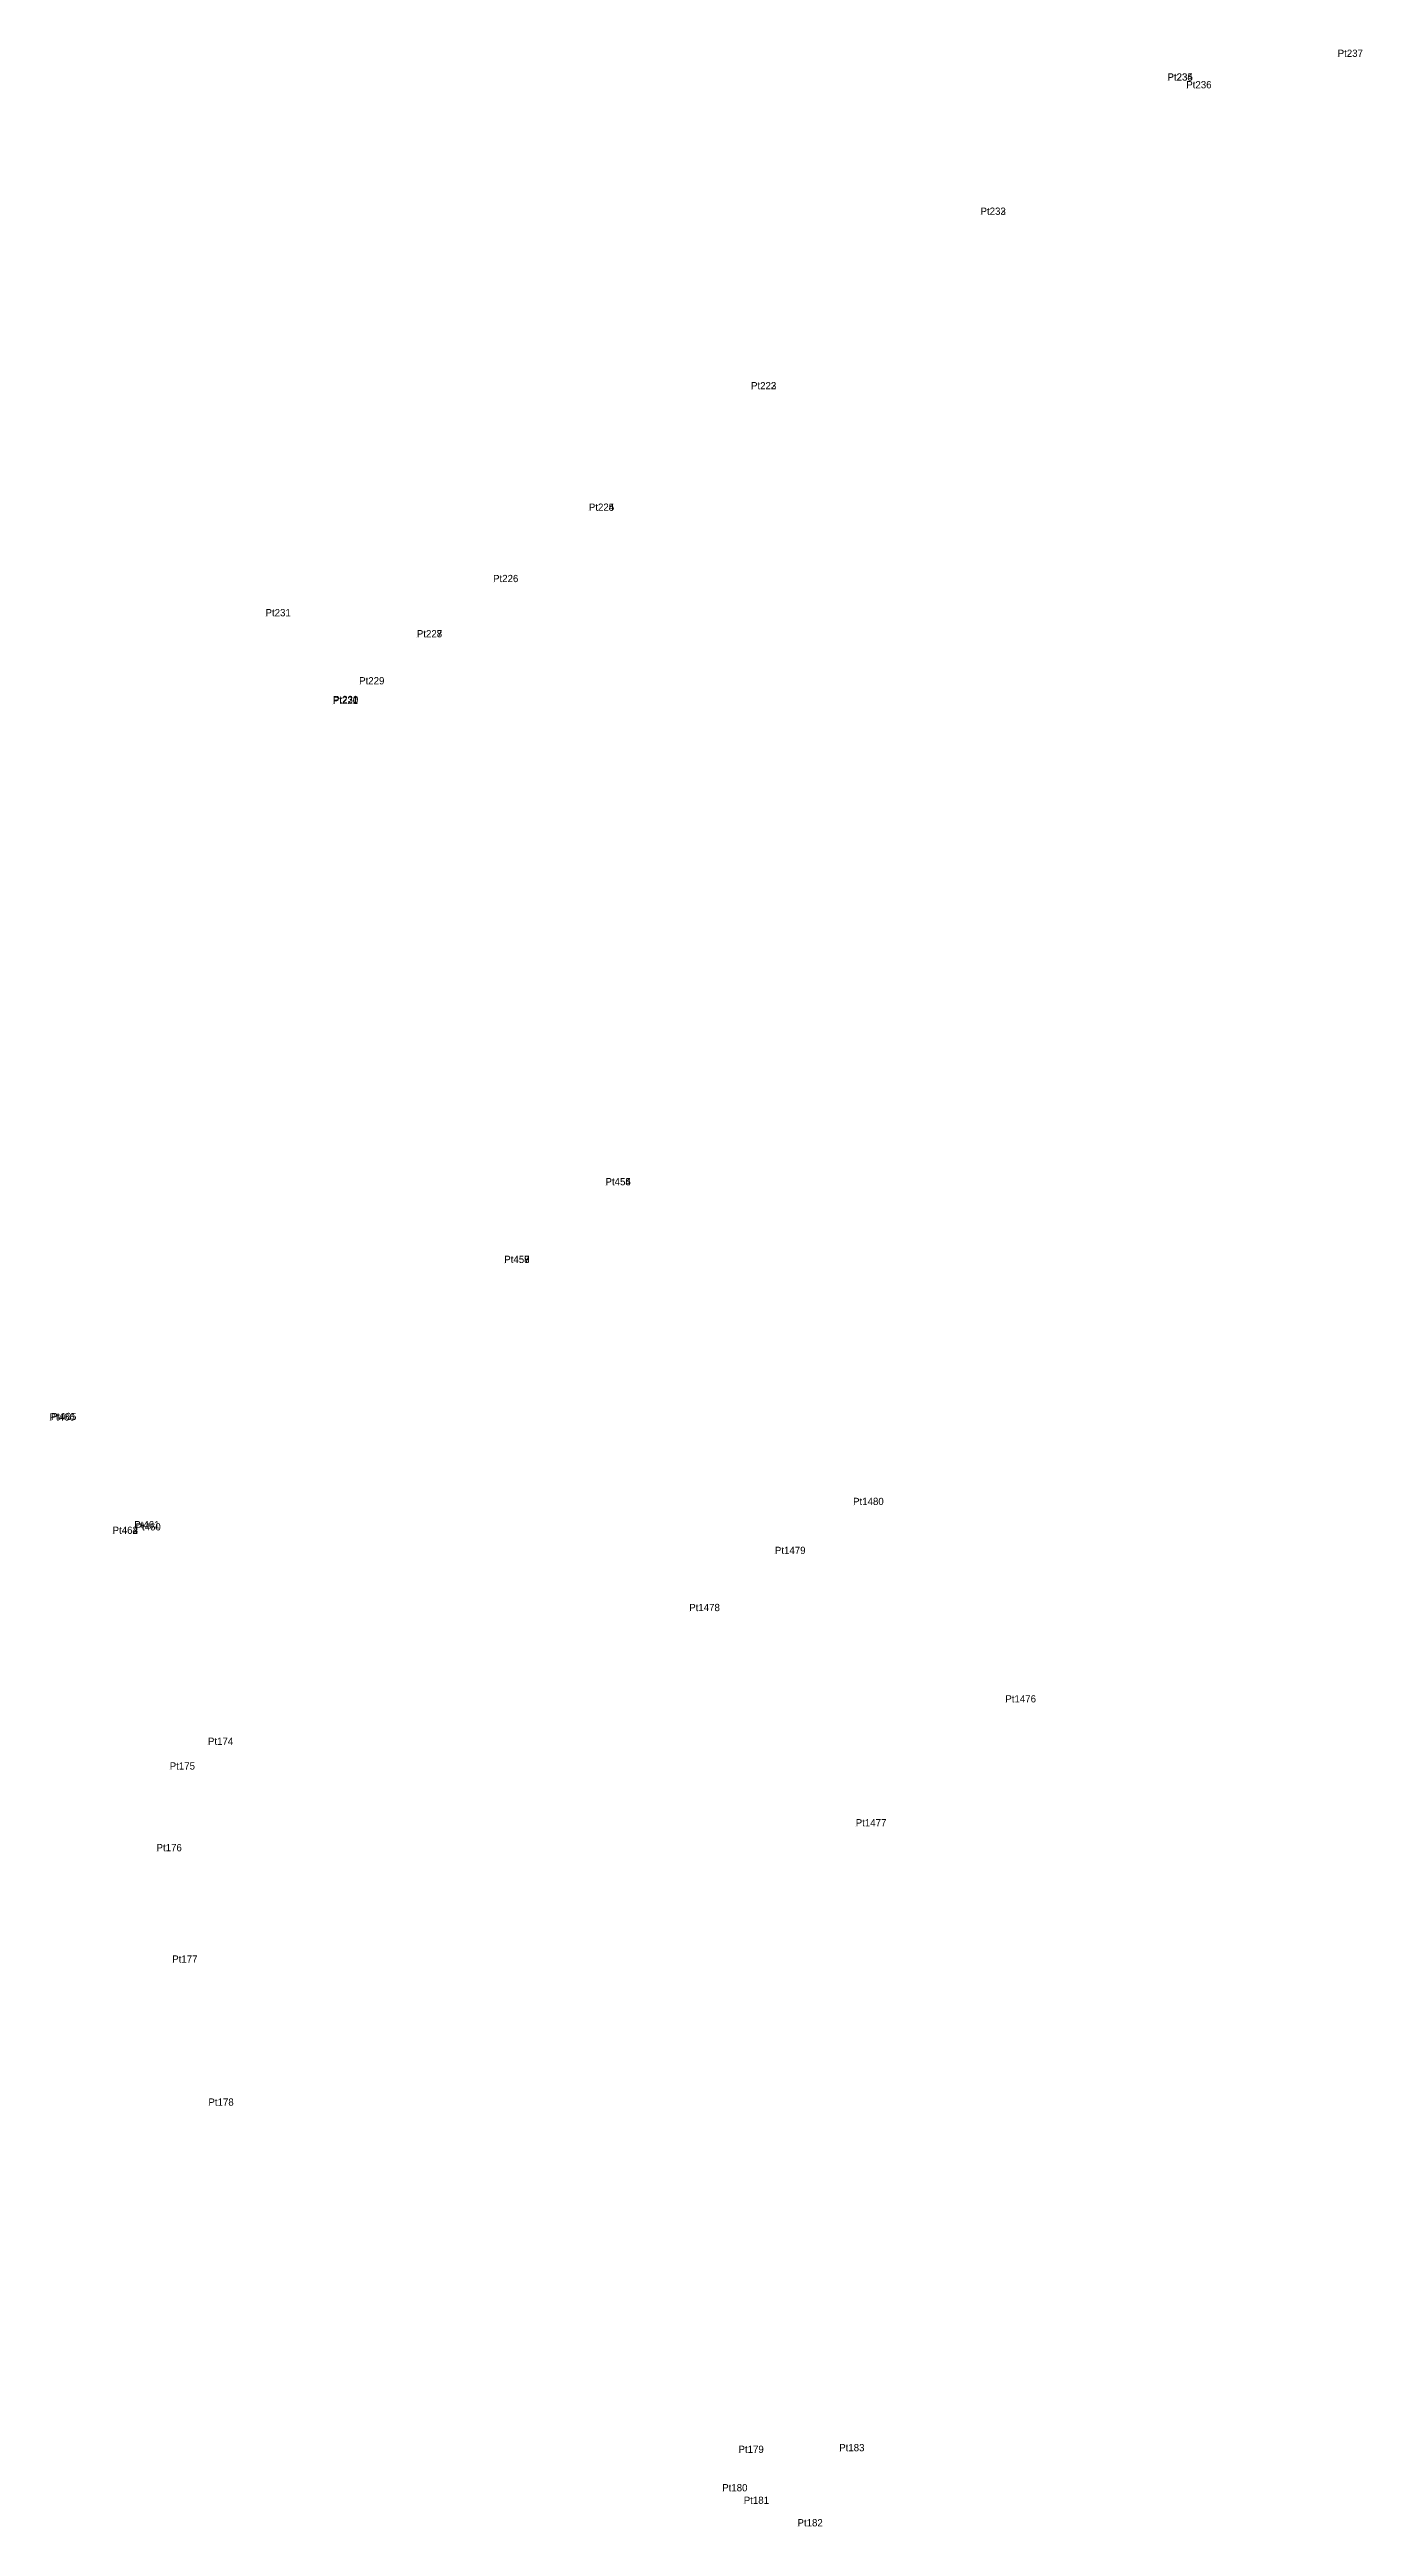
# Model space of a CAD drawing. Extents: x 0 to 667379, y 0 to 1854856.
# Drawn here: x 549347 to 549674, y 1840586 to 1841202 of the extents above; entities that cross this region are included whole.
import ezdxf

# ---------------------------------------------------------------- set-up
doc = ezdxf.new("R2010")
doc.units = 0
doc.layers.add('Level 12', color=7, linetype='Continuous')
doc.layers.add('Level 7', color=7, linetype='Continuous')

msp = doc.modelspace()

# ---------------------------------------------------------------- texts
at = {"layer": 'Level 12'}
for s, p in [('Pt234', (549625.555, 1841194.598)), ('Pt235', (549625.6, 1841194.577)), ('Pt237', (549667.935, 1841200.496)), ('Pt236', (549630.258, 1841192.672)), ('Pt232', (549579.044, 1841161.191)), ('Pt233', (549579.044, 1841161.188)), ('Pt223', (549521.914, 1841117.755)), ('Pt222', (549521.916, 1841117.76)), ('Pt224', (549481.552, 1841087.517)), ('Pt225', (549481.555, 1841087.521)), ('Pt226', (549457.71, 1841069.762)), ('Pt231', (549401.077, 1841061.259)), ('Pt227', (549438.745, 1841056.022)), ('Pt228', (549438.746, 1841056.021)), ('Pt229', (549424.377, 1841044.32)), ('Pt221', (549417.827, 1841039.418)), ('Pt220', (549417.827, 1841039.416)), ('Pt230', (549417.879, 1841039.653)), ('Pt454', (549485.693, 1840919.635)), ('Pt456', (549485.694, 1840919.643)), ('Pt455', (549485.705, 1840919.625)), ('Pt459', (549460.508, 1840900.277)), ('Pt458', (549460.509, 1840900.279)), ('Pt457', (549460.51, 1840900.303)), ('Pt466', (549347.318, 1840861.071)), ('Pt465', (549347.707, 1840861.198)), ('Pt1480', (549547.321, 1840840.046)), ('Pt462', (549363.01, 1840832.864)), ('Pt463', (549363.015, 1840832.875)), ('Pt464', (549363.016, 1840832.878)), ('Pt461', (549368.403, 1840834.26)), ('Pt460', (549368.713, 1840833.724)), ('Pt1479', (549527.862, 1840827.867)), ('Pt1478', (549506.531, 1840813.646)), ('Pt1476', (549585.222, 1840790.916)), ('Pt174', (549386.747, 1840780.355)), ('Pt175', (549377.229, 1840774.2)), ('Pt1477', (549547.982, 1840760.076)), ('Pt176', (549373.951, 1840753.874)), ('Pt177', (549377.852, 1840726.152)), ('Pt178', (549386.869, 1840690.548)), ('Pt179', (549518.796, 1840604.122)), ('Pt183', (549543.859, 1840604.535)), ('Pt180', (549514.739, 1840594.564)), ('Pt181', (549520.109, 1840591.44)), ('Pt182', (549533.487, 1840585.842))]:
    msp.add_text(s, height=1.8, dxfattribs=at).set_placement(p)

# ---------------------------------------------------------------- linework, layer by layer
at = {"layer": 'Level 7'}
for p, q in [((549667.935, 1841200.496), (549667.935, 1841200.496)), ((549625.555, 1841194.598), (549625.555, 1841194.598)), ((549625.6, 1841194.577), (549625.6, 1841194.577)), ((549630.258, 1841192.672), (549630.258, 1841192.672)), ((549579.044, 1841161.191), (549579.044, 1841161.191)), ((549579.044, 1841161.188), (549579.044, 1841161.188)), ((549521.914, 1841117.755), (549521.914, 1841117.755)), ((549521.916, 1841117.76), (549521.916, 1841117.76)), ((549481.552, 1841087.517), (549481.552, 1841087.517)), ((549481.555, 1841087.521), (549481.555, 1841087.521)), ((549457.71, 1841069.762), (549457.71, 1841069.762)), ((549401.077, 1841061.259), (549401.077, 1841061.259)), ((549438.745, 1841056.022), (549438.745, 1841056.022)), ((549438.746, 1841056.021), (549438.746, 1841056.021)), ((549424.377, 1841044.32), (549424.377, 1841044.32)), ((549417.827, 1841039.418), (549417.827, 1841039.418)), ((549417.827, 1841039.416), (549417.827, 1841039.416)), ((549417.879, 1841039.653), (549417.879, 1841039.653)), ((549485.693, 1840919.635), (549485.693, 1840919.635)), ((549485.694, 1840919.643), (549485.694, 1840919.643)), ((549485.705, 1840919.625), (549485.705, 1840919.625)), ((549460.508, 1840900.277), (549460.508, 1840900.277)), ((549460.509, 1840900.279), (549460.509, 1840900.279)), ((549460.51, 1840900.303), (549460.51, 1840900.303)), ((549347.318, 1840861.071), (549347.318, 1840861.071)), ((549347.707, 1840861.198), (549347.707, 1840861.198)), ((549547.321, 1840840.046), (549547.321, 1840840.046)), ((549363.01, 1840832.864), (549363.01, 1840832.864)), ((549363.015, 1840832.875), (549363.015, 1840832.875)), ((549363.016, 1840832.878), (549363.016, 1840832.878)), ((549368.403, 1840834.26), (549368.403, 1840834.26)), ((549368.713, 1840833.724), (549368.713, 1840833.724)), ((549527.862, 1840827.867), (549527.862, 1840827.867)), ((549506.531, 1840813.646), (549506.531, 1840813.646)), ((549585.222, 1840790.916), (549585.222, 1840790.916)), ((549386.747, 1840780.355), (549386.747, 1840780.355)), ((549377.229, 1840774.2), (549377.229, 1840774.2)), ((549547.982, 1840760.076), (549547.982, 1840760.076)), ((549373.951, 1840753.874), (549373.951, 1840753.874)), ((549377.852, 1840726.152), (549377.852, 1840726.152)), ((549386.869, 1840690.548), (549386.869, 1840690.548)), ((549543.859, 1840604.535), (549543.859, 1840604.535)), ((549518.796, 1840604.122), (549518.796, 1840604.122)), ((549514.739, 1840594.564), (549514.739, 1840594.564)), ((549520.109, 1840591.44), (549520.109, 1840591.44)), ((549533.487, 1840585.842), (549533.487, 1840585.842))]:
    msp.add_line(p, q, dxfattribs=at)

msp.set_redraw_order([(e.dxf.handle, doc.entitydb.next_handle()) for e in msp.query("TEXT MTEXT ATTDEF DIMENSION ARC_DIMENSION")])  # texts and dimensions are drawn at this point

doc.saveas('drawing.dxf')
